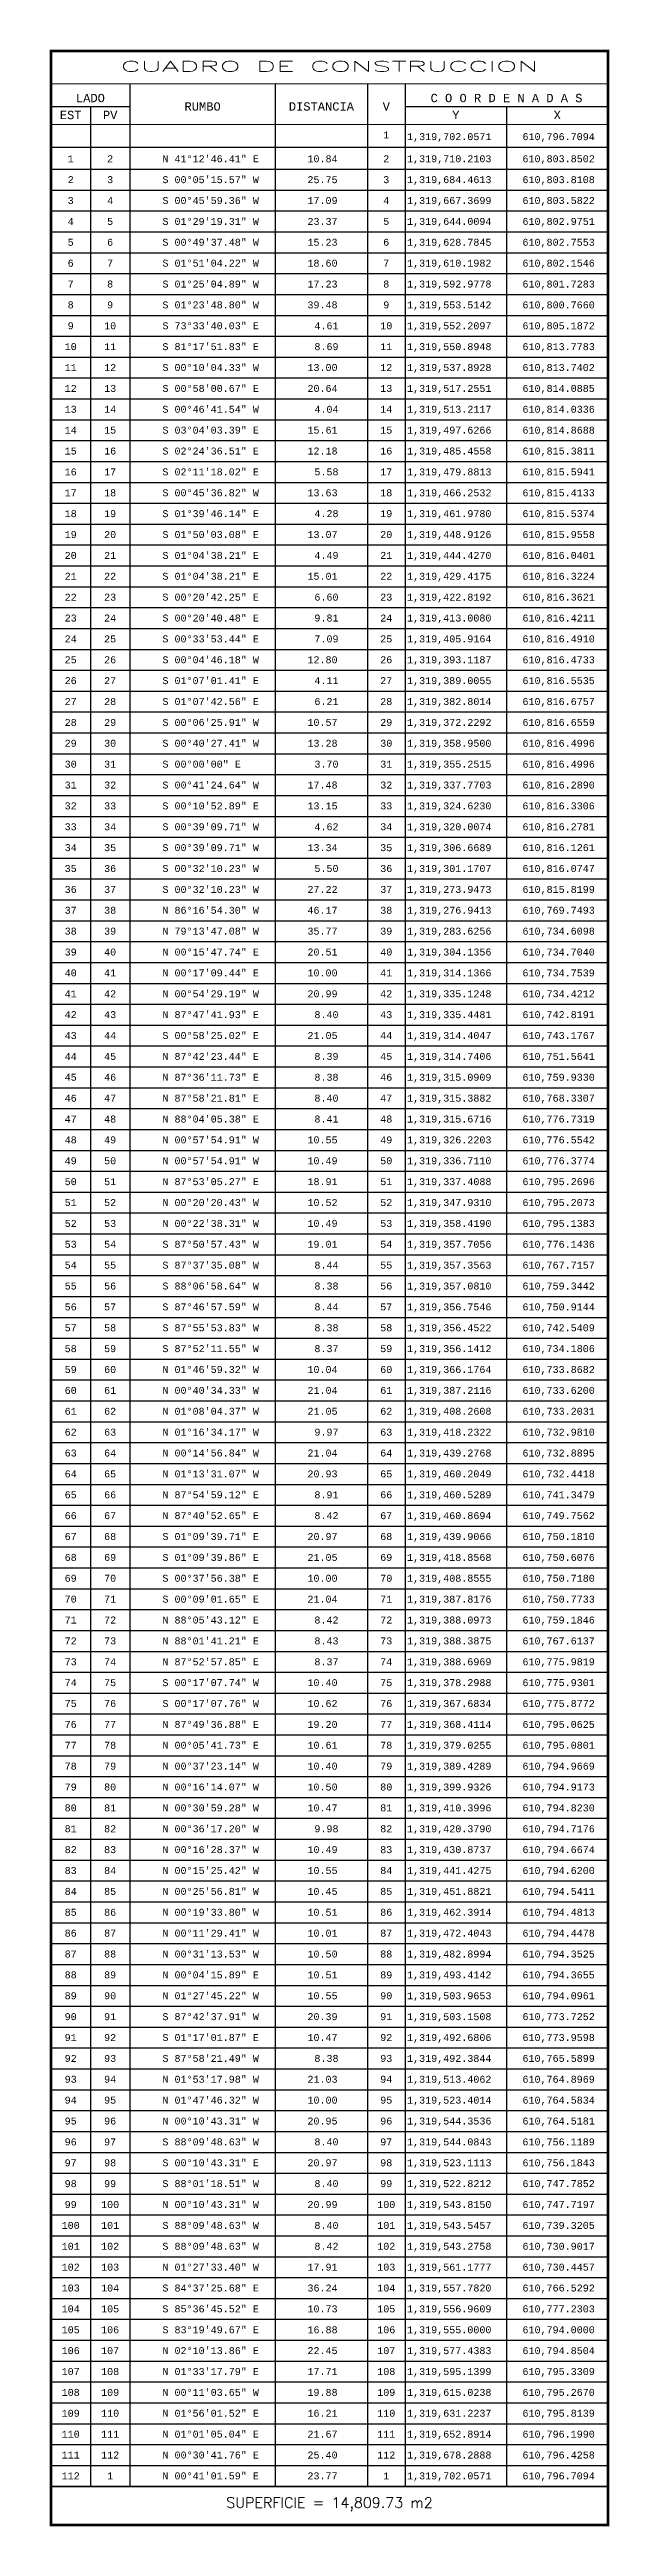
# Model space of a CAD drawing. Header units: millimetres. Extents: x 603916 to 1211550, y 1309898 to 2622648.
# Drawn here: x 605991.1 to 606025.5, y 1310572.8 to 1310725 of the extents above; entities that cross this region are included whole.
import ezdxf
from ezdxf.enums import TextEntityAlignment as Align

# ---------------------------------------------------------------- set-up
doc = ezdxf.new("R2010")
doc.units = ezdxf.units.MM
for name, color, linetype in [('CVL_CUADCON', 1, 'Continuous'), ('CVL_CUADCON_LIN', 8, 'Continuous'), ('CVL_CUADCON_TIT', 1, 'Continuous'), ('CVL_CUADCON_TX', 2, 'Continuous')]:
    doc.layers.add(name, color=color, linetype=linetype)
doc.styles.add('HUECA1', font='HUECA1.shx')
doc.styles.add('MONOTXT4', font='MONOTXT4.shx')

msp = doc.modelspace()

# ---------------------------------------------------------------- texts
at = {"layer": 'CVL_CUADCON_TIT', "color": 1, "ltscale": 0.5, "style": 'HUECA1', "width": 1.758658}
msp.add_text('CUADRO DE CONSTRUCCION', height=0.6416, dxfattribs=at).set_placement((605995.447, 1310723.67), (606021.1, 1310723.67), align=Align.FIT)
at = {"layer": 'CVL_CUADCON_TIT', "color": 1, "ltscale": 0.5, "style": 'MONOTXT4'}
for s, height, p in [('LADO', 0.5133, (605993.591, 1310721.789)), ('C O O R D E N A D A S', 0.51328, (606019.144, 1310721.789)), ('EST', 0.5133, (605992.38, 1310720.747)), ('PV', 0.5133, (605994.806, 1310720.747)), ('Y', 0.513, (606016.03, 1310720.747)), ('X', 0.513, (606022.262, 1310720.747))]:
    msp.add_text(s, height=height, dxfattribs=at).set_placement(p, align=Align.CENTER)
at = {"layer": 'CVL_CUADCON_TIT', "color": 1, "ltscale": 0.5}
for s, height, style, p in [('RUMBO', 0.5133, 'MONOTXT4', (606000.482, 1310721.527)), ('DISTANCIA', 0.5133, 'MONOTXT4', (606007.775, 1310721.527)), ('V', 0.513, 'MONOTXT4', (606011.761, 1310721.527)), ('SUPERFICIE = 14,809.73 m2', 0.6416, 'HUECA1', (606008.274, 1310574.135))]:
    msp.add_text(s, height=height, dxfattribs=dict(at, style=style)).set_placement(p, align=Align.MIDDLE)
at = {"layer": 'CVL_CUADCON_TX', "color": 2, "ltscale": 0.5, "style": 'MONOTXT4'}
for s, height, p in [('1', 0.428, (606011.759, 1310719.563)), ('1', 0.428, (605992.38, 1310718.097)), ('2', 0.428, (605994.803, 1310718.097)), ('2', 0.428, (606011.759, 1310718.097)), ('2', 0.428, (605992.38, 1310716.813)), ('3', 0.428, (605994.803, 1310716.813)), ('3', 0.428, (606011.759, 1310716.813)), ('3', 0.428, (605992.38, 1310715.53)), ('4', 0.428, (605994.803, 1310715.53)), ('4', 0.428, (606011.759, 1310715.53)), ('4', 0.428, (605992.38, 1310714.247)), ('5', 0.428, (605994.803, 1310714.247)), ('5', 0.428, (606011.759, 1310714.247)), ('5', 0.428, (605992.38, 1310712.964)), ('6', 0.428, (605994.803, 1310712.964)), ('6', 0.428, (606011.759, 1310712.964)), ('6', 0.428, (605992.38, 1310711.681)), ('7', 0.428, (605992.38, 1310710.397)), ('8', 0.428, (605994.803, 1310710.397)), ('7', 0.428, (605994.803, 1310711.681)), ('8', 0.428, (606011.759, 1310710.397)), ('7', 0.428, (606011.759, 1310711.681)), ('8', 0.428, (605992.38, 1310709.114)), ('9', 0.428, (605994.803, 1310709.114)), ('9', 0.428, (606011.759, 1310709.114)), ('9', 0.428, (605992.38, 1310707.831)), ('10', 0.4277, (605994.803, 1310707.831)), ('10', 0.4277, (606011.759, 1310707.831)), ('10', 0.4277, (605992.38, 1310706.548)), ('11', 0.4277, (605994.803, 1310706.548)), ('11', 0.4277, (606011.759, 1310706.548)), ('11', 0.4277, (605992.38, 1310705.265)), ('12', 0.4277, (605994.803, 1310705.265)), ('12', 0.4277, (606011.759, 1310705.265)), ('12', 0.4277, (605992.38, 1310703.981)), ('13', 0.4277, (605992.38, 1310702.698)), ('13', 0.4277, (605994.803, 1310703.981)), ('14', 0.4277, (605994.803, 1310702.698)), ('13', 0.4277, (606011.759, 1310703.981)), ('14', 0.4277, (606011.759, 1310702.698)), ('14', 0.4277, (605992.38, 1310701.415)), ('15', 0.4277, (605994.803, 1310701.415)), ('15', 0.4277, (606011.759, 1310701.415)), ('15', 0.4277, (605992.38, 1310700.132)), ('16', 0.4277, (605994.803, 1310700.132)), ('16', 0.4277, (606011.759, 1310700.132)), ('16', 0.4277, (605992.38, 1310698.849)), ('17', 0.4277, (605994.803, 1310698.849)), ('17', 0.4277, (606011.759, 1310698.849)), ('17', 0.4277, (605992.38, 1310697.565)), ('18', 0.4277, (605994.803, 1310697.565)), ('18', 0.4277, (606011.759, 1310697.565)), ('18', 0.4277, (605992.38, 1310696.282)), ('19', 0.4277, (605992.38, 1310694.999)), ('20', 0.4277, (605994.803, 1310694.999)), ('19', 0.4277, (605994.803, 1310696.282)), ('20', 0.4277, (606011.759, 1310694.999)), ('19', 0.4277, (606011.759, 1310696.282)), ('20', 0.4277, (605992.38, 1310693.716)), ('21', 0.4277, (605994.803, 1310693.716)), ('21', 0.4277, (606011.759, 1310693.716)), ('21', 0.4277, (605992.38, 1310692.433)), ('22', 0.4277, (605994.803, 1310692.433)), ('22', 0.4277, (606011.759, 1310692.433)), ('22', 0.4277, (605992.38, 1310691.149)), ('23', 0.4277, (605994.803, 1310691.149)), ('23', 0.4277, (606011.759, 1310691.149)), ('23', 0.4277, (605992.38, 1310689.866)), ('24', 0.4277, (605994.803, 1310689.866)), ('24', 0.4277, (606011.759, 1310689.866)), ('24', 0.4277, (605992.38, 1310688.583)), ('25', 0.4277, (605994.803, 1310688.583)), ('25', 0.4277, (606011.759, 1310688.583)), ('25', 0.4277, (605992.38, 1310687.3)), ('26', 0.4277, (605992.38, 1310686.017)), ('26', 0.4277, (605994.803, 1310687.3)), ('27', 0.4277, (605994.803, 1310686.017)), ('26', 0.4277, (606011.759, 1310687.3)), ('27', 0.4277, (606011.759, 1310686.017)), ('27', 0.4277, (605992.38, 1310684.733)), ('28', 0.4277, (605994.803, 1310684.733)), ('28', 0.4277, (606011.759, 1310684.733)), ('28', 0.4277, (605992.38, 1310683.45)), ('29', 0.4277, (605994.803, 1310683.45)), ('29', 0.4277, (606011.759, 1310683.45)), ('29', 0.4277, (605992.38, 1310682.167)), ('30', 0.4277, (605994.803, 1310682.167)), ('30', 0.4277, (606011.759, 1310682.167)), ('30', 0.4277, (605992.38, 1310680.884)), ('31', 0.4277, (605994.803, 1310680.884)), ('31', 0.4277, (606011.759, 1310680.884)), ('31', 0.4277, (605992.38, 1310679.601)), ('32', 0.4277, (605992.38, 1310678.317)), ('32', 0.4277, (605994.803, 1310679.601)), ('33', 0.4277, (605994.803, 1310678.317)), ('32', 0.4277, (606011.759, 1310679.601)), ('33', 0.4277, (606011.759, 1310678.317)), ('33', 0.4277, (605992.38, 1310677.034)), ('34', 0.4277, (605994.803, 1310677.034)), ('34', 0.4277, (606011.759, 1310677.034)), ('34', 0.4277, (605992.38, 1310675.751)), ('35', 0.4277, (605994.803, 1310675.751)), ('35', 0.4277, (606011.759, 1310675.751)), ('35', 0.4277, (605992.38, 1310674.468)), ('36', 0.4277, (605994.803, 1310674.468)), ('36', 0.4277, (606011.759, 1310674.468)), ('36', 0.4277, (605992.38, 1310673.184)), ('37', 0.4277, (605994.803, 1310673.184)), ('37', 0.4277, (606011.759, 1310673.184)), ('37', 0.4277, (605992.38, 1310671.901)), ('38', 0.4277, (605992.38, 1310670.618)), ('38', 0.4277, (605994.803, 1310671.901)), ('39', 0.4277, (605994.803, 1310670.618)), ('38', 0.4277, (606011.759, 1310671.901)), ('39', 0.4277, (606011.759, 1310670.618)), ('39', 0.4277, (605992.38, 1310669.335)), ('40', 0.4277, (605994.803, 1310669.335)), ('40', 0.4277, (606011.759, 1310669.335)), ('40', 0.4277, (605992.38, 1310668.052)), ('41', 0.4277, (605994.803, 1310668.052)), ('41', 0.4277, (606011.759, 1310668.052)), ('41', 0.4277, (605992.38, 1310666.768)), ('42', 0.4277, (605994.803, 1310666.768)), ('42', 0.4277, (606011.759, 1310666.768)), ('42', 0.4277, (605992.38, 1310665.485)), ('43', 0.4277, (605994.803, 1310665.485)), ('43', 0.4277, (606011.759, 1310665.485)), ('43', 0.4277, (605992.38, 1310664.202)), ('44', 0.4277, (605994.803, 1310664.202)), ('44', 0.4277, (606011.759, 1310664.202)), ('44', 0.4277, (605992.38, 1310662.919)), ('45', 0.4277, (605992.38, 1310661.636)), ('45', 0.4277, (605994.803, 1310662.919)), ('46', 0.4277, (605994.803, 1310661.636)), ('45', 0.4277, (606011.759, 1310662.919)), ('46', 0.4277, (606011.759, 1310661.636)), ('46', 0.4277, (605992.38, 1310660.352)), ('47', 0.4277, (605994.803, 1310660.352)), ('47', 0.4277, (606011.759, 1310660.352)), ('47', 0.4277, (605992.38, 1310659.069)), ('48', 0.4277, (605994.803, 1310659.069)), ('48', 0.4277, (606011.759, 1310659.069)), ('48', 0.4277, (605992.38, 1310657.786)), ('49', 0.4277, (605994.803, 1310657.786)), ('49', 0.4277, (606011.759, 1310657.786)), ('49', 0.4277, (605992.38, 1310656.503)), ('50', 0.4277, (605994.803, 1310656.503)), ('50', 0.4277, (606011.759, 1310656.503)), ('50', 0.4277, (605992.38, 1310655.22)), ('51', 0.4277, (605992.38, 1310653.936)), ('51', 0.4277, (605994.803, 1310655.22)), ('52', 0.4277, (605994.803, 1310653.936)), ('51', 0.4277, (606011.759, 1310655.22)), ('52', 0.4277, (606011.759, 1310653.936)), ('52', 0.4277, (605992.38, 1310652.653)), ('53', 0.4277, (605994.803, 1310652.653)), ('53', 0.4277, (606011.759, 1310652.653)), ('53', 0.4277, (605992.38, 1310651.37)), ('54', 0.4277, (605994.803, 1310651.37)), ('54', 0.4277, (606011.759, 1310651.37)), ('54', 0.4277, (605992.38, 1310650.087)), ('55', 0.4277, (605994.803, 1310650.087)), ('55', 0.4277, (606011.759, 1310650.087)), ('55', 0.4277, (605992.38, 1310648.804)), ('56', 0.4277, (605994.803, 1310648.804)), ('56', 0.4277, (606011.759, 1310648.804)), ('56', 0.4277, (605992.38, 1310647.52)), ('57', 0.4277, (605994.803, 1310647.52)), ('58', 0.4277, (605994.803, 1310646.237)), ('57', 0.4277, (606011.759, 1310647.52)), ('58', 0.4277, (606011.759, 1310646.237)), ('57', 0.4277, (605992.38, 1310646.237)), ('58', 0.4277, (605992.38, 1310644.954)), ('59', 0.4277, (605994.803, 1310644.954)), ('59', 0.4277, (606011.759, 1310644.954)), ('59', 0.4277, (605992.38, 1310643.671)), ('60', 0.4277, (605994.803, 1310643.671)), ('60', 0.4277, (606011.759, 1310643.671)), ('60', 0.4277, (605992.38, 1310642.388)), ('61', 0.4277, (605994.803, 1310642.388)), ('61', 0.4277, (606011.759, 1310642.388)), ('61', 0.4277, (605992.38, 1310641.104)), ('62', 0.4277, (605994.803, 1310641.104)), ('62', 0.4277, (606011.759, 1310641.104)), ('62', 0.4277, (605992.38, 1310639.821)), ('63', 0.4277, (605994.803, 1310639.821)), ('63', 0.4277, (606011.759, 1310639.821)), ('63', 0.4277, (605992.38, 1310638.538)), ('64', 0.4277, (605992.38, 1310637.255)), ('64', 0.4277, (605994.803, 1310638.538)), ('65', 0.4277, (605994.803, 1310637.255)), ('64', 0.4277, (606011.759, 1310638.538)), ('65', 0.4277, (606011.759, 1310637.255)), ('65', 0.4277, (605992.38, 1310635.972)), ('66', 0.4277, (605994.803, 1310635.972)), ('66', 0.4277, (606011.759, 1310635.972)), ('66', 0.4277, (605992.38, 1310634.688)), ('67', 0.4277, (605994.803, 1310634.688)), ('67', 0.4277, (606011.759, 1310634.688)), ('67', 0.4277, (605992.38, 1310633.405)), ('68', 0.4277, (605994.803, 1310633.405)), ('68', 0.4277, (606011.759, 1310633.405)), ('68', 0.4277, (605992.38, 1310632.122)), ('69', 0.4277, (605994.803, 1310632.122)), ('69', 0.4277, (606011.759, 1310632.122)), ('69', 0.4277, (605992.38, 1310630.839)), ('70', 0.4277, (605992.38, 1310629.556)), ('70', 0.4277, (605994.803, 1310630.839)), ('71', 0.4277, (605994.803, 1310629.556)), ('70', 0.4277, (606011.759, 1310630.839)), ('71', 0.4277, (606011.759, 1310629.556)), ('71', 0.4277, (605992.38, 1310628.272)), ('72', 0.4277, (605994.803, 1310628.272)), ('72', 0.4277, (606011.759, 1310628.272)), ('72', 0.4277, (605992.38, 1310626.989)), ('73', 0.4277, (605994.803, 1310626.989)), ('73', 0.4277, (606011.759, 1310626.989)), ('73', 0.4277, (605992.38, 1310625.706)), ('74', 0.4277, (605994.803, 1310625.706)), ('74', 0.4277, (606011.759, 1310625.706)), ('74', 0.4277, (605992.38, 1310624.423)), ('75', 0.4277, (605994.803, 1310624.423)), ('75', 0.4277, (606011.759, 1310624.423)), ('75', 0.4277, (605992.38, 1310623.14)), ('76', 0.4277, (605994.803, 1310623.14)), ('76', 0.4277, (606011.759, 1310623.14)), ('76', 0.4277, (605992.38, 1310621.856)), ('77', 0.4277, (605992.38, 1310620.573)), ('77', 0.4277, (605994.803, 1310621.856)), ('78', 0.4277, (605994.803, 1310620.573)), ('77', 0.4277, (606011.759, 1310621.856)), ('78', 0.4277, (606011.759, 1310620.573)), ('78', 0.4277, (605992.38, 1310619.29)), ('79', 0.4277, (605994.803, 1310619.29)), ('79', 0.4277, (606011.759, 1310619.29)), ('79', 0.4277, (605992.38, 1310618.007)), ('80', 0.4277, (605994.803, 1310618.007)), ('80', 0.4277, (606011.759, 1310618.007)), ('80', 0.4277, (605992.38, 1310616.723)), ('81', 0.4277, (605994.803, 1310616.723)), ('81', 0.4277, (606011.759, 1310616.723)), ('81', 0.4277, (605992.38, 1310615.44)), ('82', 0.4277, (605994.803, 1310615.44)), ('82', 0.4277, (606011.759, 1310615.44)), ('82', 0.4277, (605992.38, 1310614.157)), ('83', 0.4277, (605992.38, 1310612.874)), ('83', 0.4277, (605994.803, 1310614.157)), ('84', 0.4277, (605994.803, 1310612.874)), ('83', 0.4277, (606011.759, 1310614.157)), ('84', 0.4277, (606011.759, 1310612.874)), ('84', 0.4277, (605992.38, 1310611.591)), ('85', 0.4277, (605994.803, 1310611.591)), ('85', 0.4277, (606011.759, 1310611.591)), ('85', 0.4277, (605992.38, 1310610.307)), ('86', 0.4277, (605994.803, 1310610.307)), ('86', 0.4277, (606011.759, 1310610.307)), ('86', 0.4277, (605992.38, 1310609.024)), ('87', 0.4277, (605994.803, 1310609.024)), ('87', 0.4277, (606011.759, 1310609.024)), ('87', 0.4277, (605992.38, 1310607.741)), ('88', 0.4277, (605994.803, 1310607.741)), ('88', 0.4277, (606011.759, 1310607.741)), ('88', 0.4277, (605992.38, 1310606.458)), ('89', 0.4277, (605992.38, 1310605.175)), ('89', 0.4277, (605994.803, 1310606.458)), ('90', 0.4277, (605994.803, 1310605.175)), ('89', 0.4277, (606011.759, 1310606.458)), ('90', 0.4277, (606011.759, 1310605.175)), ('90', 0.4277, (605992.38, 1310603.891)), ('91', 0.4277, (605994.803, 1310603.891)), ('91', 0.4277, (606011.759, 1310603.891)), ('91', 0.4277, (605992.38, 1310602.608)), ('92', 0.4277, (605994.803, 1310602.608)), ('92', 0.4277, (606011.759, 1310602.608)), ('92', 0.4277, (605992.38, 1310601.325)), ('93', 0.4277, (605994.803, 1310601.325)), ('93', 0.4277, (606011.759, 1310601.325)), ('93', 0.4277, (605992.38, 1310600.042)), ('94', 0.4277, (605994.803, 1310600.042)), ('94', 0.4277, (606011.759, 1310600.042)), ('94', 0.4277, (605992.38, 1310598.759)), ('95', 0.4277, (605994.803, 1310598.759)), ('95', 0.4277, (606011.759, 1310598.759)), ('95', 0.4277, (605992.38, 1310597.475)), ('96', 0.4277, (605992.38, 1310596.192)), ('96', 0.4277, (605994.803, 1310597.475)), ('97', 0.4277, (605994.803, 1310596.192)), ('96', 0.4277, (606011.759, 1310597.475)), ('97', 0.4277, (606011.759, 1310596.192)), ('97', 0.4277, (605992.38, 1310594.909)), ('98', 0.4277, (605994.803, 1310594.909)), ('98', 0.4277, (606011.759, 1310594.909)), ('98', 0.4277, (605992.38, 1310593.626)), ('99', 0.4277, (605994.803, 1310593.626)), ('99', 0.4277, (606011.759, 1310593.626)), ('99', 0.4277, (605992.38, 1310592.343)), ('100', 0.4277, (605994.803, 1310592.343)), ('100', 0.4277, (606011.759, 1310592.343)), ('100', 0.4277, (605992.38, 1310591.059)), ('101', 0.4277, (605994.803, 1310591.059)), ('101', 0.4277, (606011.759, 1310591.059)), ('101', 0.4277, (605992.38, 1310589.776)), ('102', 0.4277, (605992.38, 1310588.493)), ('102', 0.4277, (605994.803, 1310589.776)), ('103', 0.4277, (605994.803, 1310588.493)), ('102', 0.4277, (606011.759, 1310589.776)), ('103', 0.4277, (606011.759, 1310588.493)), ('103', 0.4277, (605992.38, 1310587.21)), ('104', 0.4277, (605994.803, 1310587.21)), ('104', 0.4277, (606011.759, 1310587.21)), ('104', 0.4277, (605992.38, 1310585.927)), ('105', 0.4277, (605994.803, 1310585.927)), ('105', 0.4277, (606011.759, 1310585.927)), ('105', 0.4277, (605992.38, 1310584.643)), ('106', 0.4277, (605994.803, 1310584.643)), ('106', 0.4277, (606011.759, 1310584.643)), ('106', 0.4277, (605992.38, 1310583.36)), ('107', 0.4277, (605994.803, 1310583.36)), ('107', 0.4277, (606011.759, 1310583.36)), ('107', 0.4277, (605992.38, 1310582.077)), ('108', 0.4277, (605992.38, 1310580.794)), ('108', 0.4277, (605994.803, 1310582.077)), ('109', 0.4277, (605994.803, 1310580.794)), ('108', 0.4277, (606011.759, 1310582.077)), ('109', 0.4277, (606011.759, 1310580.794)), ('109', 0.4277, (605992.38, 1310579.511)), ('110', 0.4277, (605994.803, 1310579.511)), ('110', 0.4277, (606011.759, 1310579.511)), ('110', 0.4277, (605992.38, 1310578.227)), ('111', 0.4277, (605994.803, 1310578.227)), ('111', 0.4277, (606011.759, 1310578.227)), ('111', 0.4277, (605992.38, 1310576.944)), ('112', 0.4277, (605994.803, 1310576.944)), ('112', 0.4277, (606011.759, 1310576.944)), ('112', 0.4277, (605992.38, 1310575.661)), ('1', 0.428, (605994.803, 1310575.661)), ('1', 0.428, (606011.759, 1310575.661))]:
    msp.add_text(s, height=height, dxfattribs=at).set_placement(p, align=Align.CENTER)
for s, height, p in [('1,319,702.0571', 0.42773, (606013.036, 1310719.456)), ('610,796.7094', 0.42773, (606020.123, 1310719.456)), ('N 41%%d12\'46.41" E', 0.42773, (605998.014, 1310718.097)), ('10.84', 0.4277, (606006.919, 1310718.097)), ('1,319,710.2103', 0.42773, (606013.036, 1310718.097)), ('610,803.8502', 0.42773, (606020.123, 1310718.097)), ('S 00%%d05\'15.57" W', 0.42773, (605998.014, 1310716.813)), ('25.75', 0.4277, (606006.919, 1310716.813)), ('1,319,684.4613', 0.42773, (606013.036, 1310716.813)), ('610,803.8108', 0.42773, (606020.123, 1310716.813)), ('S 00%%d45\'59.36" W', 0.42773, (605998.014, 1310715.53)), ('17.09', 0.4277, (606006.919, 1310715.53)), ('1,319,667.3699', 0.42773, (606013.036, 1310715.53)), ('610,803.5822', 0.42773, (606020.123, 1310715.53)), ('S 01%%d29\'19.31" W', 0.42773, (605998.014, 1310714.247)), ('23.37', 0.4277, (606006.919, 1310714.247)), ('1,319,644.0094', 0.42773, (606013.036, 1310714.247)), ('610,802.9751', 0.42773, (606020.123, 1310714.247)), ('S 00%%d49\'37.48" W', 0.42773, (605998.014, 1310712.964)), ('S 01%%d51\'04.22" W', 0.42773, (605998.014, 1310711.681)), ('15.23', 0.4277, (606006.919, 1310712.964)), ('1,319,628.7845', 0.42773, (606013.036, 1310712.964)), ('610,802.7553', 0.42773, (606020.123, 1310712.964)), ('S 01%%d25\'04.89" W', 0.42773, (605998.014, 1310710.397)), ('18.60', 0.4277, (606006.919, 1310711.681)), ('17.23', 0.4277, (606006.919, 1310710.397)), ('1,319,610.1982', 0.42773, (606013.036, 1310711.681)), ('1,319,592.9778', 0.42773, (606013.036, 1310710.397)), ('610,802.1546', 0.42773, (606020.123, 1310711.681)), ('610,801.7283', 0.42773, (606020.123, 1310710.397)), ('S 01%%d23\'48.80" W', 0.42773, (605998.014, 1310709.114)), ('39.48', 0.4277, (606006.919, 1310709.114)), ('1,319,553.5142', 0.42773, (606013.036, 1310709.114)), ('610,800.7660', 0.42773, (606020.123, 1310709.114)), ('S 73%%d33\'40.03" E', 0.42773, (605998.014, 1310707.831)), ('4.61', 0.4277, (606007.347, 1310707.831)), ('1,319,552.2097', 0.42773, (606013.036, 1310707.831)), ('610,805.1872', 0.42773, (606020.123, 1310707.831)), ('S 81%%d17\'51.83" E', 0.42773, (605998.014, 1310706.548)), ('8.69', 0.4277, (606007.347, 1310706.548)), ('1,319,550.8948', 0.42773, (606013.036, 1310706.548)), ('610,813.7783', 0.42773, (606020.123, 1310706.548)), ('S 00%%d10\'04.33" W', 0.42773, (605998.014, 1310705.265)), ('13.00', 0.4277, (606006.919, 1310705.265)), ('1,319,537.8928', 0.42773, (606013.036, 1310705.265)), ('610,813.7402', 0.42773, (606020.123, 1310705.265)), ('S 00%%d58\'00.67" E', 0.42773, (605998.014, 1310703.981)), ('S 00%%d46\'41.54" W', 0.42773, (605998.014, 1310702.698)), ('20.64', 0.4277, (606006.919, 1310703.981)), ('4.04', 0.4277, (606007.347, 1310702.698)), ('1,319,517.2551', 0.42773, (606013.036, 1310703.981)), ('1,319,513.2117', 0.42773, (606013.036, 1310702.698)), ('610,814.0885', 0.42773, (606020.123, 1310703.981)), ('610,814.0336', 0.42773, (606020.123, 1310702.698)), ('S 03%%d04\'03.39" E', 0.42773, (605998.014, 1310701.415)), ('15.61', 0.4277, (606006.919, 1310701.415)), ('1,319,497.6266', 0.42773, (606013.036, 1310701.415)), ('610,814.8688', 0.42773, (606020.123, 1310701.415)), ('S 02%%d24\'36.51" E', 0.42773, (605998.014, 1310700.132)), ('12.18', 0.4277, (606006.919, 1310700.132)), ('1,319,485.4558', 0.42773, (606013.036, 1310700.132)), ('610,815.3811', 0.42773, (606020.123, 1310700.132)), ('S 02%%d11\'18.02" E', 0.42773, (605998.014, 1310698.849)), ('5.58', 0.4277, (606007.347, 1310698.849)), ('1,319,479.8813', 0.42773, (606013.036, 1310698.849)), ('610,815.5941', 0.42773, (606020.123, 1310698.849)), ('S 00%%d45\'36.82" W', 0.42773, (605998.014, 1310697.565)), ('13.63', 0.4277, (606006.919, 1310697.565)), ('1,319,466.2532', 0.42773, (606013.036, 1310697.565)), ('610,815.4133', 0.42773, (606020.123, 1310697.565)), ('S 01%%d39\'46.14" E', 0.42773, (605998.014, 1310696.282)), ('S 01%%d50\'03.08" E', 0.42773, (605998.014, 1310694.999)), ('13.07', 0.4277, (606006.919, 1310694.999)), ('4.28', 0.4277, (606007.347, 1310696.282)), ('1,319,461.9780', 0.42773, (606013.036, 1310696.282)), ('1,319,448.9126', 0.42773, (606013.036, 1310694.999)), ('610,815.5374', 0.42773, (606020.123, 1310696.282)), ('610,815.9558', 0.42773, (606020.123, 1310694.999)), ('S 01%%d04\'38.21" E', 0.42773, (605998.014, 1310693.716)), ('4.49', 0.4277, (606007.347, 1310693.716)), ('1,319,444.4270', 0.42773, (606013.036, 1310693.716)), ('610,816.0401', 0.42773, (606020.123, 1310693.716)), ('S 01%%d04\'38.21" E', 0.42773, (605998.014, 1310692.433)), ('15.01', 0.4277, (606006.919, 1310692.433)), ('1,319,429.4175', 0.42773, (606013.036, 1310692.433)), ('610,816.3224', 0.42773, (606020.123, 1310692.433)), ('S 00%%d20\'42.25" E', 0.42773, (605998.014, 1310691.149)), ('6.60', 0.4277, (606007.347, 1310691.149)), ('1,319,422.8192', 0.42773, (606013.036, 1310691.149)), ('610,816.3621', 0.42773, (606020.123, 1310691.149)), ('S 00%%d20\'40.48" E', 0.42773, (605998.014, 1310689.866)), ('9.81', 0.4277, (606007.347, 1310689.866)), ('1,319,413.0080', 0.42773, (606013.036, 1310689.866)), ('610,816.4211', 0.42773, (606020.123, 1310689.866)), ('S 00%%d33\'53.44" E', 0.42773, (605998.014, 1310688.583)), ('7.09', 0.4277, (606007.347, 1310688.583)), ('1,319,405.9164', 0.42773, (606013.036, 1310688.583)), ('610,816.4910', 0.42773, (606020.123, 1310688.583)), ('S 00%%d04\'46.18" W', 0.42773, (605998.014, 1310687.3)), ('S 01%%d07\'01.41" E', 0.42773, (605998.014, 1310686.017)), ('12.80', 0.4277, (606006.919, 1310687.3)), ('4.11', 0.4277, (606007.347, 1310686.017)), ('1,319,393.1187', 0.42773, (606013.036, 1310687.3)), ('1,319,389.0055', 0.42773, (606013.036, 1310686.017)), ('610,816.4733', 0.42773, (606020.123, 1310687.3)), ('610,816.5535', 0.42773, (606020.123, 1310686.017)), ('S 01%%d07\'42.56" E', 0.42773, (605998.014, 1310684.733)), ('6.21', 0.4277, (606007.347, 1310684.733)), ('1,319,382.8014', 0.42773, (606013.036, 1310684.733)), ('610,816.6757', 0.42773, (606020.123, 1310684.733)), ('S 00%%d06\'25.91" W', 0.42773, (605998.014, 1310683.45)), ('10.57', 0.4277, (606006.919, 1310683.45)), ('1,319,372.2292', 0.42773, (606013.036, 1310683.45)), ('610,816.6559', 0.42773, (606020.123, 1310683.45)), ('S 00%%d40\'27.41" W', 0.42773, (605998.014, 1310682.167)), ('13.28', 0.4277, (606006.919, 1310682.167)), ('1,319,358.9500', 0.42773, (606013.036, 1310682.167)), ('610,816.4996', 0.42773, (606020.123, 1310682.167)), ('S 00%%d00\'00" E', 0.42773, (605998.014, 1310680.884)), ('3.70', 0.4277, (606007.347, 1310680.884)), ('1,319,355.2515', 0.42773, (606013.036, 1310680.884)), ('610,816.4996', 0.42773, (606020.123, 1310680.884)), ('S 00%%d41\'24.64" W', 0.42773, (605998.014, 1310679.601)), ('S 00%%d10\'52.89" E', 0.42773, (605998.014, 1310678.317)), ('17.48', 0.4277, (606006.919, 1310679.601)), ('13.15', 0.4277, (606006.919, 1310678.317)), ('1,319,337.7703', 0.42773, (606013.036, 1310679.601)), ('1,319,324.6230', 0.42773, (606013.036, 1310678.317)), ('610,816.2890', 0.42773, (606020.123, 1310679.601)), ('610,816.3306', 0.42773, (606020.123, 1310678.317)), ('S 00%%d39\'09.71" W', 0.42773, (605998.014, 1310677.034)), ('4.62', 0.4277, (606007.347, 1310677.034)), ('1,319,320.0074', 0.42773, (606013.036, 1310677.034)), ('610,816.2781', 0.42773, (606020.123, 1310677.034)), ('S 00%%d39\'09.71" W', 0.42773, (605998.014, 1310675.751)), ('13.34', 0.4277, (606006.919, 1310675.751)), ('1,319,306.6689', 0.42773, (606013.036, 1310675.751)), ('610,816.1261', 0.42773, (606020.123, 1310675.751)), ('S 00%%d32\'10.23" W', 0.42773, (605998.014, 1310674.468)), ('5.50', 0.4277, (606007.347, 1310674.468)), ('1,319,301.1707', 0.42773, (606013.036, 1310674.468)), ('610,816.0747', 0.42773, (606020.123, 1310674.468)), ('S 00%%d32\'10.23" W', 0.42773, (605998.014, 1310673.184)), ('27.22', 0.4277, (606006.919, 1310673.184)), ('1,319,273.9473', 0.42773, (606013.036, 1310673.184)), ('610,815.8199', 0.42773, (606020.123, 1310673.184)), ('N 86%%d16\'54.30" W', 0.42773, (605998.014, 1310671.901)), ('N 79%%d13\'47.08" W', 0.42773, (605998.014, 1310670.618)), ('46.17', 0.4277, (606006.919, 1310671.901)), ('35.77', 0.4277, (606006.919, 1310670.618)), ('1,319,276.9413', 0.42773, (606013.036, 1310671.901)), ('1,319,283.6256', 0.42773, (606013.036, 1310670.618)), ('610,769.7493', 0.42773, (606020.123, 1310671.901)), ('610,734.6098', 0.42773, (606020.123, 1310670.618)), ('N 00%%d15\'47.74" E', 0.42773, (605998.014, 1310669.335)), ('20.51', 0.4277, (606006.919, 1310669.335)), ('1,319,304.1356', 0.42773, (606013.036, 1310669.335)), ('610,734.7040', 0.42773, (606020.123, 1310669.335)), ('N 00%%d17\'09.44" E', 0.42773, (605998.014, 1310668.052)), ('10.00', 0.4277, (606006.919, 1310668.052)), ('1,319,314.1366', 0.42773, (606013.036, 1310668.052)), ('610,734.7539', 0.42773, (606020.123, 1310668.052)), ('N 00%%d54\'29.19" W', 0.42773, (605998.014, 1310666.768)), ('20.99', 0.4277, (606006.919, 1310666.768)), ('1,319,335.1248', 0.42773, (606013.036, 1310666.768)), ('610,734.4212', 0.42773, (606020.123, 1310666.768)), ('N 87%%d47\'41.93" E', 0.42773, (605998.014, 1310665.485)), ('8.40', 0.4277, (606007.347, 1310665.485)), ('1,319,335.4481', 0.42773, (606013.036, 1310665.485)), ('610,742.8191', 0.42773, (606020.123, 1310665.485)), ('S 00%%d58\'25.02" E', 0.42773, (605998.014, 1310664.202)), ('21.05', 0.4277, (606006.919, 1310664.202)), ('1,319,314.4047', 0.42773, (606013.036, 1310664.202)), ('610,743.1767', 0.42773, (606020.123, 1310664.202)), ('N 87%%d42\'23.44" E', 0.42773, (605998.014, 1310662.919)), ('N 87%%d36\'11.73" E', 0.42773, (605998.014, 1310661.636)), ('8.39', 0.4277, (606007.347, 1310662.919)), ('8.38', 0.4277, (606007.347, 1310661.636)), ('1,319,314.7406', 0.42773, (606013.036, 1310662.919)), ('1,319,315.0909', 0.42773, (606013.036, 1310661.636)), ('610,751.5641', 0.42773, (606020.123, 1310662.919)), ('610,759.9330', 0.42773, (606020.123, 1310661.636)), ('N 87%%d58\'21.81" E', 0.42773, (605998.014, 1310660.352)), ('8.40', 0.4277, (606007.347, 1310660.352)), ('1,319,315.3882', 0.42773, (606013.036, 1310660.352)), ('610,768.3307', 0.42773, (606020.123, 1310660.352)), ('N 88%%d04\'05.38" E', 0.42773, (605998.014, 1310659.069)), ('8.41', 0.4277, (606007.347, 1310659.069)), ('1,319,315.6716', 0.42773, (606013.036, 1310659.069)), ('610,776.7319', 0.42773, (606020.123, 1310659.069)), ('N 00%%d57\'54.91" W', 0.42773, (605998.014, 1310657.786)), ('10.55', 0.4277, (606006.919, 1310657.786)), ('1,319,326.2203', 0.42773, (606013.036, 1310657.786)), ('610,776.5542', 0.42773, (606020.123, 1310657.786)), ('N 00%%d57\'54.91" W', 0.42773, (605998.014, 1310656.503)), ('10.49', 0.4277, (606006.919, 1310656.503)), ('1,319,336.7110', 0.42773, (606013.036, 1310656.503)), ('610,776.3774', 0.42773, (606020.123, 1310656.503)), ('N 87%%d53\'05.27" E', 0.42773, (605998.014, 1310655.22)), ('N 00%%d20\'20.43" W', 0.42773, (605998.014, 1310653.936)), ('18.91', 0.4277, (606006.919, 1310655.22)), ('10.52', 0.4277, (606006.919, 1310653.936)), ('1,319,337.4088', 0.42773, (606013.036, 1310655.22)), ('1,319,347.9310', 0.42773, (606013.036, 1310653.936)), ('610,795.2696', 0.42773, (606020.123, 1310655.22)), ('610,795.2073', 0.42773, (606020.123, 1310653.936)), ('N 00%%d22\'38.31" W', 0.42773, (605998.014, 1310652.653)), ('10.49', 0.4277, (606006.919, 1310652.653)), ('1,319,358.4190', 0.42773, (606013.036, 1310652.653)), ('610,795.1383', 0.42773, (606020.123, 1310652.653)), ('S 87%%d50\'57.43" W', 0.42773, (605998.014, 1310651.37)), ('19.01', 0.4277, (606006.919, 1310651.37)), ('1,319,357.7056', 0.42773, (606013.036, 1310651.37)), ('610,776.1436', 0.42773, (606020.123, 1310651.37)), ('S 87%%d37\'35.08" W', 0.42773, (605998.014, 1310650.087)), ('8.44', 0.4277, (606007.347, 1310650.087)), ('1,319,357.3563', 0.42773, (606013.036, 1310650.087)), ('610,767.7157', 0.42773, (606020.123, 1310650.087)), ('S 88%%d06\'58.64" W', 0.42773, (605998.014, 1310648.804)), ('8.38', 0.4277, (606007.347, 1310648.804)), ('1,319,357.0810', 0.42773, (606013.036, 1310648.804)), ('610,759.3442', 0.42773, (606020.123, 1310648.804)), ('S 87%%d46\'57.59" W', 0.42773, (605998.014, 1310647.52)), ('S 87%%d55\'53.83" W', 0.42773, (605998.014, 1310646.237)), ('8.44', 0.4277, (606007.347, 1310647.52)), ('8.38', 0.4277, (606007.347, 1310646.237)), ('1,319,356.7546', 0.42773, (606013.036, 1310647.52)), ('1,319,356.4522', 0.42773, (606013.036, 1310646.237)), ('610,750.9144', 0.42773, (606020.123, 1310647.52)), ('610,742.5409', 0.42773, (606020.123, 1310646.237)), ('S 87%%d52\'11.55" W', 0.42773, (605998.014, 1310644.954)), ('8.37', 0.4277, (606007.347, 1310644.954)), ('1,319,356.1412', 0.42773, (606013.036, 1310644.954)), ('610,734.1806', 0.42773, (606020.123, 1310644.954)), ('N 01%%d46\'59.32" W', 0.42773, (605998.014, 1310643.671)), ('10.04', 0.4277, (606006.919, 1310643.671)), ('1,319,366.1764', 0.42773, (606013.036, 1310643.671)), ('610,733.8682', 0.42773, (606020.123, 1310643.671)), ('N 00%%d40\'34.33" W', 0.42773, (605998.014, 1310642.388)), ('21.04', 0.4277, (606006.919, 1310642.388)), ('1,319,387.2116', 0.42773, (606013.036, 1310642.388)), ('610,733.6200', 0.42773, (606020.123, 1310642.388)), ('N 01%%d08\'04.37" W', 0.42773, (605998.014, 1310641.104)), ('21.05', 0.4277, (606006.919, 1310641.104)), ('1,319,408.2608', 0.42773, (606013.036, 1310641.104)), ('610,733.2031', 0.42773, (606020.123, 1310641.104)), ('N 01%%d16\'34.17" W', 0.42773, (605998.014, 1310639.821)), ('9.97', 0.4277, (606007.347, 1310639.821)), ('1,319,418.2322', 0.42773, (606013.036, 1310639.821)), ('610,732.9810', 0.42773, (606020.123, 1310639.821)), ('N 00%%d14\'56.84" W', 0.42773, (605998.014, 1310638.538)), ('N 01%%d13\'31.07" W', 0.42773, (605998.014, 1310637.255)), ('21.04', 0.4277, (606006.919, 1310638.538)), ('20.93', 0.4277, (606006.919, 1310637.255)), ('1,319,439.2768', 0.42773, (606013.036, 1310638.538)), ('1,319,460.2049', 0.42773, (606013.036, 1310637.255)), ('610,732.8895', 0.42773, (606020.123, 1310638.538)), ('610,732.4418', 0.42773, (606020.123, 1310637.255)), ('N 87%%d54\'59.12" E', 0.42773, (605998.014, 1310635.972)), ('8.91', 0.4277, (606007.347, 1310635.972)), ('1,319,460.5289', 0.42773, (606013.036, 1310635.972)), ('610,741.3479', 0.42773, (606020.123, 1310635.972)), ('N 87%%d40\'52.65" E', 0.42773, (605998.014, 1310634.688)), ('8.42', 0.4277, (606007.347, 1310634.688)), ('1,319,460.8694', 0.42773, (606013.036, 1310634.688)), ('610,749.7562', 0.42773, (606020.123, 1310634.688)), ('S 01%%d09\'39.71" E', 0.42773, (605998.014, 1310633.405)), ('20.97', 0.4277, (606006.919, 1310633.405)), ('1,319,439.9066', 0.42773, (606013.036, 1310633.405)), ('610,750.1810', 0.42773, (606020.123, 1310633.405)), ('S 01%%d09\'39.86" E', 0.42773, (605998.014, 1310632.122)), ('21.05', 0.4277, (606006.919, 1310632.122)), ('1,319,418.8568', 0.42773, (606013.036, 1310632.122)), ('610,750.6076', 0.42773, (606020.123, 1310632.122)), ('S 00%%d37\'56.38" E', 0.42773, (605998.014, 1310630.839)), ('S 00%%d09\'01.65" E', 0.42773, (605998.014, 1310629.556)), ('21.04', 0.4277, (606006.919, 1310629.556)), ('10.00', 0.4277, (606006.919, 1310630.839)), ('1,319,408.8555', 0.42773, (606013.036, 1310630.839)), ('1,319,387.8176', 0.42773, (606013.036, 1310629.556)), ('610,750.7180', 0.42773, (606020.123, 1310630.839)), ('610,750.7733', 0.42773, (606020.123, 1310629.556)), ('N 88%%d05\'43.12" E', 0.42773, (605998.014, 1310628.272)), ('8.42', 0.4277, (606007.347, 1310628.272)), ('1,319,388.0973', 0.42773, (606013.036, 1310628.272)), ('610,759.1846', 0.42773, (606020.123, 1310628.272)), ('N 88%%d01\'41.21" E', 0.42773, (605998.014, 1310626.989)), ('8.43', 0.4277, (606007.347, 1310626.989)), ('1,319,388.3875', 0.42773, (606013.036, 1310626.989)), ('610,767.6137', 0.42773, (606020.123, 1310626.989)), ('N 87%%d52\'57.85" E', 0.42773, (605998.014, 1310625.706)), ('8.37', 0.4277, (606007.347, 1310625.706)), ('1,319,388.6969', 0.42773, (606013.036, 1310625.706)), ('610,775.9819', 0.42773, (606020.123, 1310625.706)), ('S 00%%d17\'07.74" W', 0.42773, (605998.014, 1310624.423)), ('10.40', 0.4277, (606006.919, 1310624.423)), ('1,319,378.2988', 0.42773, (606013.036, 1310624.423)), ('610,775.9301', 0.42773, (606020.123, 1310624.423)), ('S 00%%d17\'07.76" W', 0.42773, (605998.014, 1310623.14)), ('N 87%%d49\'36.88" E', 0.42773, (605998.014, 1310621.856)), ('10.62', 0.4277, (606006.919, 1310623.14)), ('1,319,367.6834', 0.42773, (606013.036, 1310623.14)), ('610,775.8772', 0.42773, (606020.123, 1310623.14)), ('N 00%%d05\'41.73" E', 0.42773, (605998.014, 1310620.573)), ('19.20', 0.4277, (606006.919, 1310621.856)), ('10.61', 0.4277, (606006.919, 1310620.573)), ('1,319,368.4114', 0.42773, (606013.036, 1310621.856)), ('1,319,379.0255', 0.42773, (606013.036, 1310620.573)), ('610,795.0625', 0.42773, (606020.123, 1310621.856)), ('610,795.0801', 0.42773, (606020.123, 1310620.573)), ('N 00%%d37\'23.14" W', 0.42773, (605998.014, 1310619.29)), ('10.40', 0.4277, (606006.919, 1310619.29)), ('1,319,389.4289', 0.42773, (606013.036, 1310619.29)), ('610,794.9669', 0.42773, (606020.123, 1310619.29)), ('N 00%%d16\'14.07" W', 0.42773, (605998.014, 1310618.007)), ('10.50', 0.4277, (606006.919, 1310618.007)), ('1,319,399.9326', 0.42773, (606013.036, 1310618.007)), ('610,794.9173', 0.42773, (606020.123, 1310618.007)), ('N 00%%d30\'59.28" W', 0.42773, (605998.014, 1310616.723)), ('10.47', 0.4277, (606006.919, 1310616.723)), ('1,319,410.3996', 0.42773, (606013.036, 1310616.723)), ('610,794.8230', 0.42773, (606020.123, 1310616.723)), ('N 00%%d36\'17.20" W', 0.42773, (605998.014, 1310615.44)), ('9.98', 0.4277, (606007.347, 1310615.44)), ('1,319,420.3790', 0.42773, (606013.036, 1310615.44)), ('610,794.7176', 0.42773, (606020.123, 1310615.44)), ('N 00%%d16\'28.37" W', 0.42773, (605998.014, 1310614.157)), ('N 00%%d15\'25.42" W', 0.42773, (605998.014, 1310612.874)), ('10.49', 0.4277, (606006.919, 1310614.157)), ('10.55', 0.4277, (606006.919, 1310612.874)), ('1,319,430.8737', 0.42773, (606013.036, 1310614.157)), ('1,319,441.4275', 0.42773, (606013.036, 1310612.874)), ('610,794.6674', 0.42773, (606020.123, 1310614.157)), ('610,794.6200', 0.42773, (606020.123, 1310612.874)), ('N 00%%d25\'56.81" W', 0.42773, (605998.014, 1310611.591)), ('10.45', 0.4277, (606006.919, 1310611.591)), ('1,319,451.8821', 0.42773, (606013.036, 1310611.591)), ('610,794.5411', 0.42773, (606020.123, 1310611.591)), ('N 00%%d19\'33.80" W', 0.42773, (605998.014, 1310610.307)), ('10.51', 0.4277, (606006.919, 1310610.307)), ('1,319,462.3914', 0.42773, (606013.036, 1310610.307)), ('610,794.4813', 0.42773, (606020.123, 1310610.307)), ('N 00%%d11\'29.41" W', 0.42773, (605998.014, 1310609.024)), ('10.01', 0.4277, (606006.919, 1310609.024)), ('1,319,472.4043', 0.42773, (606013.036, 1310609.024)), ('610,794.4478', 0.42773, (606020.123, 1310609.024)), ('N 00%%d31\'13.53" W', 0.42773, (605998.014, 1310607.741)), ('10.50', 0.4277, (606006.919, 1310607.741)), ('1,319,482.8994', 0.42773, (606013.036, 1310607.741)), ('610,794.3525', 0.42773, (606020.123, 1310607.741)), ('N 00%%d04\'15.89" E', 0.42773, (605998.014, 1310606.458)), ('N 01%%d27\'45.22" W', 0.42773, (605998.014, 1310605.175)), ('10.51', 0.4277, (606006.919, 1310606.458)), ('10.55', 0.4277, (606006.919, 1310605.175)), ('1,319,493.4142', 0.42773, (606013.036, 1310606.458)), ('1,319,503.9653', 0.42773, (606013.036, 1310605.175)), ('610,794.3655', 0.42773, (606020.123, 1310606.458)), ('610,794.0961', 0.42773, (606020.123, 1310605.175)), ('S 87%%d42\'37.91" W', 0.42773, (605998.014, 1310603.891)), ('20.39', 0.4277, (606006.919, 1310603.891)), ('1,319,503.1508', 0.42773, (606013.036, 1310603.891)), ('610,773.7252', 0.42773, (606020.123, 1310603.891)), ('S 01%%d17\'01.87" E', 0.42773, (605998.014, 1310602.608)), ('10.47', 0.4277, (606006.919, 1310602.608)), ('1,319,492.6806', 0.42773, (606013.036, 1310602.608)), ('610,773.9598', 0.42773, (606020.123, 1310602.608)), ('S 87%%d58\'21.49" W', 0.42773, (605998.014, 1310601.325)), ('8.38', 0.4277, (606007.347, 1310601.325)), ('1,319,492.3844', 0.42773, (606013.036, 1310601.325)), ('610,765.5899', 0.42773, (606020.123, 1310601.325)), ('N 01%%d53\'17.98" W', 0.42773, (605998.014, 1310600.042)), ('21.03', 0.4277, (606006.919, 1310600.042)), ('1,319,513.4062', 0.42773, (606013.036, 1310600.042)), ('610,764.8969', 0.42773, (606020.123, 1310600.042)), ('N 01%%d47\'46.32" W', 0.42773, (605998.014, 1310598.759)), ('N 00%%d10\'43.31" W', 0.42773, (605998.014, 1310597.475)), ('10.00', 0.4277, (606006.919, 1310598.759)), ('1,319,523.4014', 0.42773, (606013.036, 1310598.759)), ('610,764.5834', 0.42773, (606020.123, 1310598.759)), ('S 88%%d09\'48.63" W', 0.42773, (605998.014, 1310596.192)), ('20.95', 0.4277, (606006.919, 1310597.475)), ('8.40', 0.4277, (606007.347, 1310596.192)), ('1,319,544.3536', 0.42773, (606013.036, 1310597.475)), ('1,319,544.0843', 0.42773, (606013.036, 1310596.192)), ('610,764.5181', 0.42773, (606020.123, 1310597.475)), ('610,756.1189', 0.42773, (606020.123, 1310596.192)), ('S 00%%d10\'43.31" E', 0.42773, (605998.014, 1310594.909)), ('20.97', 0.4277, (606006.919, 1310594.909)), ('1,319,523.1113', 0.42773, (606013.036, 1310594.909)), ('610,756.1843', 0.42773, (606020.123, 1310594.909)), ('S 88%%d01\'18.51" W', 0.42773, (605998.014, 1310593.626)), ('8.40', 0.4277, (606007.347, 1310593.626)), ('1,319,522.8212', 0.42773, (606013.036, 1310593.626)), ('610,747.7852', 0.42773, (606020.123, 1310593.626)), ('N 00%%d10\'43.31" W', 0.42773, (605998.014, 1310592.343)), ('20.99', 0.4277, (606006.919, 1310592.343)), ('1,319,543.8150', 0.42773, (606013.036, 1310592.343)), ('610,747.7197', 0.42773, (606020.123, 1310592.343)), ('S 88%%d09\'48.63" W', 0.42773, (605998.014, 1310591.059)), ('8.40', 0.4277, (606007.347, 1310591.059)), ('1,319,543.5457', 0.42773, (606013.036, 1310591.059)), ('610,739.3205', 0.42773, (606020.123, 1310591.059)), ('S 88%%d09\'48.63" W', 0.42773, (605998.014, 1310589.776)), ('N 01%%d27\'33.40" W', 0.42773, (605998.014, 1310588.493)), ('17.91', 0.4277, (606006.919, 1310588.493)), ('8.42', 0.4277, (606007.347, 1310589.776)), ('1,319,543.2758', 0.42773, (606013.036, 1310589.776)), ('1,319,561.1777', 0.42773, (606013.036, 1310588.493)), ('610,730.9017', 0.42773, (606020.123, 1310589.776)), ('610,730.4457', 0.42773, (606020.123, 1310588.493)), ('S 84%%d37\'25.68" E', 0.42773, (605998.014, 1310587.21)), ('36.24', 0.4277, (606006.919, 1310587.21)), ('1,319,557.7820', 0.42773, (606013.036, 1310587.21)), ('610,766.5292', 0.42773, (606020.123, 1310587.21)), ('S 85%%d36\'45.52" E', 0.42773, (605998.014, 1310585.927)), ('10.73', 0.4277, (606006.919, 1310585.927)), ('1,319,556.9609', 0.42773, (606013.036, 1310585.927)), ('610,777.2303', 0.42773, (606020.123, 1310585.927)), ('S 83%%d19\'49.67" E', 0.42773, (605998.014, 1310584.643)), ('16.88', 0.4277, (606006.919, 1310584.643)), ('1,319,555.0000', 0.42773, (606013.036, 1310584.643)), ('610,794.0000', 0.42773, (606020.123, 1310584.643)), ('N 02%%d10\'13.86" E', 0.42773, (605998.014, 1310583.36)), ('22.45', 0.4277, (606006.919, 1310583.36)), ('1,319,577.4383', 0.42773, (606013.036, 1310583.36)), ('610,794.8504', 0.42773, (606020.123, 1310583.36)), ('N 01%%d33\'17.79" E', 0.42773, (605998.014, 1310582.077)), ('N 00%%d11\'03.65" W', 0.42773, (605998.014, 1310580.794)), ('17.71', 0.4277, (606006.919, 1310582.077)), ('19.88', 0.4277, (606006.919, 1310580.794)), ('1,319,595.1399', 0.42773, (606013.036, 1310582.077)), ('1,319,615.0238', 0.42773, (606013.036, 1310580.794)), ('610,795.3309', 0.42773, (606020.123, 1310582.077)), ('610,795.2670', 0.42773, (606020.123, 1310580.794)), ('N 01%%d56\'01.52" E', 0.42773, (605998.014, 1310579.511)), ('16.21', 0.4277, (606006.919, 1310579.511)), ('1,319,631.2237', 0.42773, (606013.036, 1310579.511)), ('610,795.8139', 0.42773, (606020.123, 1310579.511)), ('N 01%%d01\'05.04" E', 0.42773, (605998.014, 1310578.227)), ('21.67', 0.4277, (606006.919, 1310578.227)), ('1,319,652.8914', 0.42773, (606013.036, 1310578.227)), ('610,796.1990', 0.42773, (606020.123, 1310578.227)), ('N 00%%d30\'41.76" E', 0.42773, (605998.014, 1310576.944)), ('25.40', 0.4277, (606006.919, 1310576.944)), ('1,319,678.2888', 0.42773, (606013.036, 1310576.944)), ('610,796.4258', 0.42773, (606020.123, 1310576.944)), ('N 00%%d41\'01.59" E', 0.42773, (605998.014, 1310575.661)), ('23.77', 0.4277, (606006.919, 1310575.661)), ('1,319,702.0571', 0.42773, (606013.036, 1310575.661)), ('610,796.7094', 0.42773, (606020.123, 1310575.661))]:
    msp.add_text(s, height=height, dxfattribs=at).set_placement(p)

# ---------------------------------------------------------------- linework, layer by layer
at = {"layer": 'CVL_CUADCON', "color": 1, "linetype": 'Continuous', "const_width": 0.171, "flags": 128}
msp.add_lwpolyline([(605991.17, 1310724.94), (606025.377, 1310724.94), (606025.377, 1310572.852), (605991.17, 1310572.852)], close=True, dxfattribs=at)
at = {"layer": 'CVL_CUADCON', "color": 1, "linetype": 'Continuous', "const_width": 0.0642, "flags": 128}
for points in [[(605991.17, 1310722.909), (606025.377, 1310722.909)], [(605991.17, 1310720.421), (606025.377, 1310720.421)], [(605991.17, 1310575.233), (606025.377, 1310575.233)]]:
    msp.add_lwpolyline(points, dxfattribs=at)
at = {"layer": 'CVL_CUADCON_LIN', "color": 8, "linetype": 'Continuous', "ltscale": 0.5}
for p, q in [((605996.016, 1310722.909), (605996.016, 1310575.233)), ((606004.943, 1310722.909), (606004.943, 1310575.233)), ((606010.608, 1310722.909), (606010.608, 1310575.233)), ((606012.911, 1310722.909), (606012.911, 1310575.233)), ((605991.17, 1310721.528), (605996.016, 1310721.528)), ((605993.591, 1310721.528), (605993.591, 1310575.233)), ((606012.911, 1310721.528), (606025.377, 1310721.528)), ((606019.144, 1310721.528), (606019.144, 1310575.233)), ((605991.17, 1310719.028), (606025.377, 1310719.028)), ((605991.17, 1310717.669), (606025.377, 1310717.669)), ((605991.17, 1310716.386), (606025.377, 1310716.386)), ((605991.17, 1310715.103), (606025.377, 1310715.103)), ((605991.17, 1310713.819), (606025.377, 1310713.819)), ((605991.17, 1310712.536), (606025.377, 1310712.536)), ((605991.17, 1310711.253), (606025.377, 1310711.253)), ((605991.17, 1310709.97), (606025.377, 1310709.97)), ((605991.17, 1310708.686), (606025.377, 1310708.686)), ((605991.17, 1310707.403), (606025.377, 1310707.403)), ((605991.17, 1310706.12), (606025.377, 1310706.12)), ((605991.17, 1310704.837), (606025.377, 1310704.837)), ((605991.17, 1310703.554), (606025.377, 1310703.554)), ((605991.17, 1310702.27), (606025.377, 1310702.27)), ((605991.17, 1310700.987), (606025.377, 1310700.987)), ((605991.17, 1310699.704), (606025.377, 1310699.704)), ((605991.17, 1310698.421), (606025.377, 1310698.421)), ((605991.17, 1310697.138), (606025.377, 1310697.138)), ((605991.17, 1310695.854), (606025.377, 1310695.854)), ((605991.17, 1310694.571), (606025.377, 1310694.571)), ((605991.17, 1310693.288), (606025.377, 1310693.288)), ((605991.17, 1310692.005), (606025.377, 1310692.005)), ((605991.17, 1310690.722), (606025.377, 1310690.722)), ((605991.17, 1310689.438), (606025.377, 1310689.438)), ((605991.17, 1310688.155), (606025.377, 1310688.155)), ((605991.17, 1310686.872), (606025.377, 1310686.872)), ((605991.17, 1310685.589), (606025.377, 1310685.589)), ((605991.17, 1310684.306), (606025.377, 1310684.306)), ((605991.17, 1310683.022), (606025.377, 1310683.022)), ((605991.17, 1310681.739), (606025.377, 1310681.739)), ((605991.17, 1310680.456), (606025.377, 1310680.456)), ((605991.17, 1310679.173), (606025.377, 1310679.173)), ((605991.17, 1310677.89), (606025.377, 1310677.89)), ((605991.17, 1310676.606), (606025.377, 1310676.606)), ((605991.17, 1310675.323), (606025.377, 1310675.323)), ((605991.17, 1310674.04), (606025.377, 1310674.04)), ((605991.17, 1310672.757), (606025.377, 1310672.757)), ((605991.17, 1310671.474), (606025.377, 1310671.474)), ((605991.17, 1310670.19), (606025.377, 1310670.19)), ((605991.17, 1310668.907), (606025.377, 1310668.907)), ((605991.17, 1310667.624), (606025.377, 1310667.624)), ((605991.17, 1310666.341), (606025.377, 1310666.341)), ((605991.17, 1310665.058), (606025.377, 1310665.058)), ((605991.17, 1310663.774), (606025.377, 1310663.774)), ((605991.17, 1310662.491), (606025.377, 1310662.491)), ((605991.17, 1310661.208), (606025.377, 1310661.208)), ((605991.17, 1310659.925), (606025.377, 1310659.925)), ((605991.17, 1310658.642), (606025.377, 1310658.642)), ((605991.17, 1310657.358), (606025.377, 1310657.358)), ((605991.17, 1310656.075), (606025.377, 1310656.075)), ((605991.17, 1310654.792), (606025.377, 1310654.792)), ((605991.17, 1310653.509), (606025.377, 1310653.509)), ((605991.17, 1310652.225), (606025.377, 1310652.225)), ((605991.17, 1310650.942), (606025.377, 1310650.942)), ((605991.17, 1310649.659), (606025.377, 1310649.659)), ((605991.17, 1310648.376), (606025.377, 1310648.376)), ((605991.17, 1310647.093), (606025.377, 1310647.093)), ((605991.17, 1310645.809), (606025.377, 1310645.809)), ((605991.17, 1310644.526), (606025.377, 1310644.526)), ((605991.17, 1310643.243), (606025.377, 1310643.243)), ((605991.17, 1310641.96), (606025.377, 1310641.96)), ((605991.17, 1310640.677), (606025.377, 1310640.677)), ((605991.17, 1310639.393), (606025.377, 1310639.393)), ((605991.17, 1310638.11), (606025.377, 1310638.11)), ((605991.17, 1310636.827), (606025.377, 1310636.827)), ((605991.17, 1310635.544), (606025.377, 1310635.544)), ((605991.17, 1310634.261), (606025.377, 1310634.261)), ((605991.17, 1310632.977), (606025.377, 1310632.977)), ((605991.17, 1310631.694), (606025.377, 1310631.694)), ((605991.17, 1310630.411), (606025.377, 1310630.411)), ((605991.17, 1310629.128), (606025.377, 1310629.128)), ((605991.17, 1310627.845), (606025.377, 1310627.845)), ((605991.17, 1310626.561), (606025.377, 1310626.561)), ((605991.17, 1310625.278), (606025.377, 1310625.278)), ((605991.17, 1310623.995), (606025.377, 1310623.995)), ((605991.17, 1310622.712), (606025.377, 1310622.712)), ((605991.17, 1310621.429), (606025.377, 1310621.429)), ((605991.17, 1310620.145), (606025.377, 1310620.145)), ((605991.17, 1310618.862), (606025.377, 1310618.862)), ((605991.17, 1310617.579), (606025.377, 1310617.579)), ((605991.17, 1310616.296), (606025.377, 1310616.296)), ((605991.17, 1310615.013), (606025.377, 1310615.013)), ((605991.17, 1310613.729), (606025.377, 1310613.729)), ((605991.17, 1310612.446), (606025.377, 1310612.446)), ((605991.17, 1310611.163), (606025.377, 1310611.163)), ((605991.17, 1310609.88), (606025.377, 1310609.88)), ((605991.17, 1310608.597), (606025.377, 1310608.597)), ((605991.17, 1310607.313), (606025.377, 1310607.313)), ((605991.17, 1310606.03), (606025.377, 1310606.03)), ((605991.17, 1310604.747), (606025.377, 1310604.747)), ((605991.17, 1310603.464), (606025.377, 1310603.464)), ((605991.17, 1310602.181), (606025.377, 1310602.181)), ((605991.17, 1310600.897), (606025.377, 1310600.897)), ((605991.17, 1310599.614), (606025.377, 1310599.614)), ((605991.17, 1310598.331), (606025.377, 1310598.331)), ((605991.17, 1310597.048), (606025.377, 1310597.048)), ((605991.17, 1310595.764), (606025.377, 1310595.764)), ((605991.17, 1310594.481), (606025.377, 1310594.481)), ((605991.17, 1310593.198), (606025.377, 1310593.198)), ((605991.17, 1310591.915), (606025.377, 1310591.915)), ((605991.17, 1310590.632), (606025.377, 1310590.632)), ((605991.17, 1310589.348), (606025.377, 1310589.348)), ((605991.17, 1310588.065), (606025.377, 1310588.065)), ((605991.17, 1310586.782), (606025.377, 1310586.782)), ((605991.17, 1310585.499), (606025.377, 1310585.499)), ((605991.17, 1310584.216), (606025.377, 1310584.216)), ((605991.17, 1310582.932), (606025.377, 1310582.932)), ((605991.17, 1310581.649), (606025.377, 1310581.649)), ((605991.17, 1310580.366), (606025.377, 1310580.366)), ((605991.17, 1310579.083), (606025.377, 1310579.083)), ((605991.17, 1310577.8), (606025.377, 1310577.8)), ((605991.17, 1310576.516), (606025.377, 1310576.516)), ((605991.17, 1310575.233), (606025.377, 1310575.233))]:
    msp.add_line(p, q, dxfattribs=at)

msp.set_redraw_order([(e.dxf.handle, doc.entitydb.next_handle()) for e in msp.query("TEXT MTEXT ATTDEF DIMENSION ARC_DIMENSION")])  # texts and dimensions are drawn at this point

doc.saveas('drawing.dxf')
